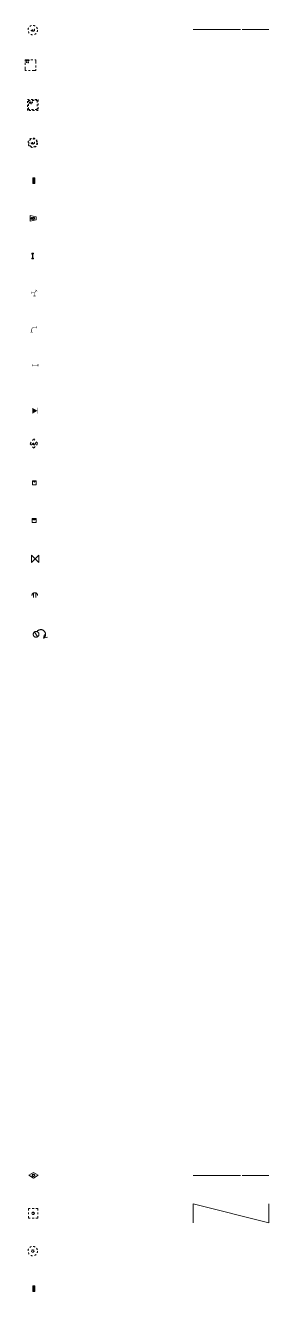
# Model space of a CAD drawing. Header units: metres. Extents: x 3068 to 3311, y 1718 to 1911.
# Drawn here: x 3142.7 to 3155.5, y 1843.4 to 1910.5 of the extents above; entities that cross this region are included whole.
import ezdxf

# ---------------------------------------------------------------- set-up
doc = ezdxf.new("R2010")
doc.units = ezdxf.units.M
for name, pattern in [('CL_0141', [2.5, 2.5, 0]), ('HL_0541', [2.5, 2.5, 0]), ('Socle_Axe', [0.35, 0.2, -0.05, 0.05, -0.05]), ('Socle_Continu', [2.5, 2.5, 0]), ('Socle_Discontinu', [0.075, 0.05, -0.025])]:
    doc.linetypes.add(name, pattern=pattern)
doc.layers.add('EAUPL_SCT', color=5, linetype='Socle_Continu', lineweight=13, true_color=0x0000ff)
doc.layers.add('EAUUS_SCS', color=36, linetype='Socle_Continu', lineweight=13, true_color=0x7f3f00)
doc.layers.add('ECPUB_SCT', color=30, linetype='Socle_Continu', lineweight=13)
doc.layers.add('SIGNV_SCS', color=20, linetype='Socle_Continu', lineweight=13)
doc.styles.add('Reseaux', font='arial.ttf')
doc.styles.get("Standard").update_dxf_attribs({"font": 'arial.ttf'})
doc.styles.add('Style_2', font='WINGDNG3.TTF')
doc.linetypes.add('HL_0542', pattern='A,4,-0.2,["r",Style_2,S=0.254,R=0,X=-0.15,Y=-0.1],-0.2', length=4.4)

# ---------------------------------------------------------------- blocks, each defined once
blk = doc.blocks.new('GP_0524')
at = {"layer": 'ECPUB_SCT', "linetype": 'Socle_Continu'}
blk.add_hatch(color=256, dxfattribs=at).paths.add_polyline_path([(0.099, 0.151), (0.101, -0.149), (0.001, -0.15), (-0.001, 0.15)])
at = {"layer": 'ECPUB_SCT', "linetype": 'Socle_Continu', "flags": 128}
blk.add_lwpolyline([(0.101, -0.149), (0.001, -0.15), (-0.001, 0.15), (0.099, 0.151)], close=True, dxfattribs=at)
at = {"layer": 'ECPUB_SCT', "linetype": 'Socle_Continu', "flags": 9}
for tag, p in [('NATURE', (0.631, 0.089)), ('ID', (0.631, 0.41)), ('CALQUE', (0.631, -0.554)), ('FAMILLE', (0.631, -0.233))]:
    blk.add_attdef(tag, p, '', height=0.2, dxfattribs=at)
blk = doc.blocks.new('GP_0521')
at = {"layer": 'ECPUB_SCT', "linetype": 'Socle_Continu'}
for p, q in [((-0.052, 0), (-0.084, 0)), ((-0.037, 0.037), (-0.058, 0.058)), ((0, 0.052), (0, 0.084)), ((0.037, 0.037), (0.058, 0.058)), ((0.052, 0), (0.084, 0)), ((-0.058, -0.058), (-0.037, -0.037)), ((0, -0.052), (0, -0.084)), ((0.037, -0.037), (0.058, -0.058))]:
    blk.add_line(p, q, dxfattribs=at)
at = {"layer": 'ECPUB_SCT', "linetype": 'Socle_Continu', "flags": 128}
blk.add_lwpolyline([(0, 0.15), (0.25, 0), (0, -0.15), (-0.25, 0)], close=True, dxfattribs=at)
at = {"layer": 'ECPUB_SCT', "linetype": 'Socle_Continu'}
blk.add_circle((0, 0), 0.0523, dxfattribs=at)
at = {"layer": 'ECPUB_SCT', "linetype": 'Socle_Continu', "flags": 9}
for tag, p in [('ID', (0.921, -0.023)), ('NATURE', (0.921, -0.344)), ('FAMILLE', (0.921, -0.665)), ('CALQUE', (0.921, -0.986))]:
    blk.add_attdef(tag, p, '', height=0.2, dxfattribs=at)
blk = doc.blocks.new('BP_0127')
at = {"layer": 'EAUPL_SCT', "linetype": 'Socle_Continu'}
blk.add_hatch(color=256, dxfattribs=at).paths.add_polyline_path([(0.056, 0.15), (-0.044, 0.15), (-0.044, 0.112), (0, 0.112), (0, -0.112), (-0.044, -0.113), (-0.044, -0.15), (0.056, -0.15), (0.056, -0.112), (0.013, -0.112), (0.012, 0.112), (0.056, 0.113)])
for p, q in [((0.056, 0.15), (-0.044, 0.15)), ((-0.044, 0.15), (-0.044, 0.112)), ((-0.044, 0.112), (0, 0.112)), ((0, 0.112), (0, -0.112)), ((0.013, -0.112), (0.012, 0.112)), ((0.012, 0.112), (0.056, 0.113)), ((0.056, 0.113), (0.056, 0.15)), ((0, -0.112), (-0.044, -0.113)), ((-0.044, -0.113), (-0.044, -0.15)), ((-0.044, -0.15), (0.056, -0.15)), ((0.056, -0.112), (0.013, -0.112)), ((0.056, -0.15), (0.056, -0.112))]:
    blk.add_line(p, q, dxfattribs=at)
at = {"layer": 'EAUPL_SCT', "linetype": 'Socle_Continu', "flags": 9}
for tag, p in [('ID', (0.705, -0.038)), ('NATURE', (0.705, -0.359)), ('FAMILLE', (0.705, -0.68)), ('CALQUE', (0.705, -1.001))]:
    blk.add_attdef(tag, p, '', height=0.2, dxfattribs=at)
blk = doc.blocks.new('BP_0125')
at = {"layer": 'EAUPL_SCT', "linetype": 'Socle_Continu'}
blk.add_hatch(color=256, dxfattribs=at).paths.add_polyline_path([(0.1, 0.15), (0.1, -0.15), (0, -0.15), (0, 0.15)])
at = {"layer": 'EAUPL_SCT', "linetype": 'Socle_Continu', "flags": 128}
blk.add_lwpolyline([(0, 0.15), (0.1, 0.15), (0.1, -0.15), (0, -0.15)], close=True, dxfattribs=at)
at = {"layer": 'EAUPL_SCT', "linetype": 'Socle_Continu', "flags": 9}
for tag, p in [('ID', (0.775, 0.541)), ('NATURE', (0.775, 0.22)), ('FAMILLE', (0.775, -0.101)), ('TYPE', (0.775, -0.744)), ('CALQUE', (0.775, -0.423))]:
    blk.add_attdef(tag, p, '', height=0.2, dxfattribs=at)
blk = doc.blocks.new('BP_0121')
at = {"layer": 'EAUPL_SCT', "linetype": 'Socle_Discontinu', "flags": 128}
for points in [[(-0.017, -0.047), (-0.057, -0.047, -0.424), (-0.081, -0.022), (-0.081, 0.018, -0.997785), (-0.017, 0.018), (-0.017, 0.002), (-0.073, 0.002)], [(0.024, -0.095), (0.024, 0.05), (0.06, 0.05, -0.410802), (0.088, 0.022), (0.088, -0.02, -0.396178), (0.06, -0.047), (0.032, -0.047)]]:
    blk.add_lwpolyline(points, format="xyb", dxfattribs=at)
at = {"layer": 'EAUPL_SCT', "linetype": 'Socle_Discontinu'}
blk.add_circle((0, 0), 0.25, dxfattribs=at)
at = {"layer": 'EAUPL_SCT', "linetype": 'Socle_Discontinu', "flags": 9}
for tag, p in [('NATURE', (0.636, 0.084)), ('ID', (0.636, 0.406)), ('CALQUE', (0.636, -0.558)), ('FAMILLE', (0.636, -0.237))]:
    blk.add_attdef(tag, p, '', height=0.2, dxfattribs=at)
blk = doc.blocks.new('BP_0122')
at = {"layer": 'EAUPL_SCT', "linetype": 'Socle_Axe'}
blk.add_lwpolyline([(0, 0.562), (0.562, 0.562), (0.562, 0), (0, 0)], close=True, dxfattribs=at)
at = {"layer": 'EAUPL_SCT', "linetype": 'Socle_Axe', "flags": 128}
for points in [[(0.106, 0.425), (0.066, 0.425, -0.424), (0.042, 0.45), (0.042, 0.49, -0.997785), (0.106, 0.49), (0.106, 0.474), (0.05, 0.474)], [(0.146, 0.377), (0.146, 0.522), (0.183, 0.522, -0.410802), (0.211, 0.494), (0.211, 0.452, -0.396178), (0.183, 0.425), (0.154, 0.425)]]:
    blk.add_lwpolyline(points, format="xyb", dxfattribs=at)
at = {"layer": 'EAUPL_SCT', "linetype": 'Socle_Axe', "flags": 9}
for tag, p in [('NATURE', (1.081, 0.02)), ('ID', (1.081, 0.342)), ('CALQUE', (1.081, -0.622)), ('FAMILLE', (1.081, -0.301))]:
    blk.add_attdef(tag, p, '', height=0.2, dxfattribs=at)
blk = doc.blocks.new('BP_0123')
at = {"layer": 'EAUPL_SCT', "linetype": 'Socle_Discontinu'}
for points in [[(0, 0.576), (0.576, 0.576), (0.576, 0), (0, 0)], [(0.054, 0.522), (0.522, 0.522), (0.522, 0.054), (0.054, 0.054)]]:
    blk.add_lwpolyline(points, close=True, dxfattribs=at)
at = {"layer": 'EAUPL_SCT', "linetype": 'Socle_Discontinu', "flags": 128}
for points in [[(0.16, 0.385), (0.12, 0.385, -0.424), (0.096, 0.409), (0.096, 0.45, -0.997785), (0.16, 0.45), (0.16, 0.433), (0.104, 0.433)], [(0.2, 0.337), (0.2, 0.482), (0.237, 0.482, -0.410802), (0.265, 0.454), (0.265, 0.412, -0.396178), (0.237, 0.385), (0.208, 0.385)]]:
    blk.add_lwpolyline(points, format="xyb", dxfattribs=at)
at = {"layer": 'EAUPL_SCT', "linetype": 'Socle_Discontinu', "flags": 9}
for tag, p in [('ID', (1.071, 0.584)), ('NATURE', (1.071, 0.262)), ('FAMILLE', (1.071, -0.059)), ('CALQUE', (1.071, -0.38))]:
    blk.add_attdef(tag, p, '', height=0.2, dxfattribs=at)
blk = doc.blocks.new('BP_0124')
at = {"layer": 'EAUPL_SCT', "linetype": 'Socle_Discontinu', "flags": 128}
for points in [[(-0.017, -0.047), (-0.057, -0.047, -0.424), (-0.081, -0.022), (-0.081, 0.018, -0.997785), (-0.017, 0.018), (-0.017, 0.002), (-0.073, 0.002)], [(0.024, -0.095), (0.024, 0.05), (0.06, 0.05, -0.410802), (0.088, 0.022), (0.088, -0.02, -0.396178), (0.06, -0.047), (0.032, -0.047)]]:
    blk.add_lwpolyline(points, format="xyb", dxfattribs=at)
at = {"layer": 'EAUPL_SCT', "linetype": 'Socle_Discontinu'}
for radius in [0.25, 0.213]:
    blk.add_circle((0, 0), radius, dxfattribs=at)
at = {"layer": 'EAUPL_SCT', "linetype": 'Socle_Discontinu', "flags": 9}
for tag, p in [('NATURE', (0.791, 0.027)), ('ID', (0.791, 0.348)), ('CALQUE', (0.791, -0.615)), ('FAMILLE', (0.791, -0.294))]:
    blk.add_attdef(tag, p, '', height=0.2, dxfattribs=at)
blk = doc.blocks.new('BP_0126')
at = {"layer": 'EAUPL_SCT', "linetype": 'Socle_Continu', "flags": 128}
blk.add_lwpolyline([(-0.136, 0.151), (-0.136, -0.15), (0.17, -0.075), (0.17, 0.075)], close=True, dxfattribs=at)
for points in [[(-0.016, -0.046), (-0.057, -0.046, -0.424), (-0.081, -0.022), (-0.081, 0.018, -0.997785), (-0.016, 0.018), (-0.016, 0.002), (-0.073, 0.002)], [(0.024, -0.095), (0.024, 0.05), (0.06, 0.05, -0.410802), (0.088, 0.022), (0.088, -0.02, -0.396178), (0.06, -0.046), (0.032, -0.046)]]:
    blk.add_lwpolyline(points, format="xyb", dxfattribs=at)
at = {"layer": 'EAUPL_SCT', "linetype": 'Socle_Continu', "flags": 9}
for tag, p in [('ID', (0.686, 0.618)), ('NATURE', (0.686, 0.296)), ('FAMILLE', (0.686, -0.025)), ('TYPE', (0.686, -0.667)), ('CALQUE', (0.686, -0.346))]:
    blk.add_attdef(tag, p, '', height=0.2, dxfattribs=at)
blk = doc.blocks.new('GP_0522')
at = {"layer": 'ECPUB_SCT', "linetype": 'Socle_Discontinu'}
for p, q in [((0.198, 0.25), (0.166, 0.25)), ((0.213, 0.287), (0.192, 0.308)), ((0.192, 0.192), (0.213, 0.213)), ((0.25, 0.302), (0.25, 0.334)), ((0.25, 0.198), (0.25, 0.166)), ((0.287, 0.287), (0.308, 0.308)), ((0.287, 0.213), (0.308, 0.192)), ((0.302, 0.25), (0.334, 0.25))]:
    blk.add_line(p, q, dxfattribs=at)
blk.add_lwpolyline([(0, 0), (0.5, 0), (0.5, 0.5), (0, 0.5)], close=True, dxfattribs=at)
blk.add_circle((0.25, 0.25), 0.0523, dxfattribs=at)
at = {"layer": 'ECPUB_SCT', "linetype": 'Socle_Discontinu', "flags": 9}
for tag, p in [('NATURE', (0.898, 0.493)), ('ID', (0.898, 0.814)), ('CALQUE', (0.898, -0.15)), ('FAMILLE', (0.898, 0.172))]:
    blk.add_attdef(tag, p, '', height=0.2, dxfattribs=at)
blk = doc.blocks.new('GP_0523')
at = {"layer": 'ECPUB_SCT', "linetype": 'Socle_Discontinu'}
for p, q in [((-0.052, 0), (-0.084, 0)), ((-0.037, 0.037), (-0.058, 0.058)), ((0, 0.052), (0, 0.084)), ((0.037, 0.037), (0.058, 0.058)), ((0.052, 0), (0.084, 0)), ((-0.058, -0.058), (-0.037, -0.037)), ((0, -0.052), (0, -0.084)), ((0.037, -0.037), (0.058, -0.058))]:
    blk.add_line(p, q, dxfattribs=at)
for radius in [0.25, 0.0523]:
    blk.add_circle((0, 0), radius, dxfattribs=at)
at = {"layer": 'ECPUB_SCT', "linetype": 'Socle_Discontinu', "flags": 9}
for tag, p in [('NATURE', (0.763, 0.136)), ('FAMILLE', (0.763, -0.186)), ('ID', (0.763, 0.457)), ('CALQUE', (0.763, -0.507))]:
    blk.add_attdef(tag, p, '', height=0.2, dxfattribs=at)
blk = doc.blocks.new('BP_2076')
at = {"layer": 'EAUPL_SCT', "linetype": 'Socle_Continu', "const_width": 0.0225, "flags": 128}
for points in [[(-0.155, -0.063), (-0.155, 0.063)], [(-0.155, 0), (0, 0)], [(0.095, 0.122), (0, 0)], [(0, -0.167), (0, 0)], [(0.045, 0.161), (0.144, 0.084)], [(-0.063, -0.167), (0.063, -0.167)]]:
    blk.add_lwpolyline(points, dxfattribs=at)
at = {"layer": 'EAUPL_SCT', "linetype": 'Socle_Continu', "flags": 9}
for tag, p in [('ID', (0.696, -0.013)), ('NATURE', (0.696, -0.334)), ('TYPE', (0.696, -1.298)), ('CALQUE', (0.696, -0.977))]:
    blk.add_attdef(tag, p, '', height=0.2, dxfattribs=at)
at = {"layer": 'EAUPL_SCT', "linetype": 'Socle_Continu', "style": 'Reseaux', "flags": 9}
blk.add_attdef('FAMILLE', (0.696, -0.656), '', height=0.2, dxfattribs=at)
blk = doc.blocks.new('BP_2077')
at = {"layer": 'EAUPL_SCT', "linetype": 'Socle_Continu', "const_width": 0.0225, "flags": 128}
blk.add_lwpolyline([(0, -0.275), (0, -0.15, -0.414214), (0.15, 0), (0.275, 0)], format="xyb", dxfattribs=at)
for points in [[(0.275, -0.063), (0.275, 0.063)], [(-0.063, -0.275), (0.063, -0.275)]]:
    blk.add_lwpolyline(points, dxfattribs=at)
at = {"layer": 'EAUPL_SCT', "linetype": 'Socle_Continu', "flags": 9}
for tag, p in [('ID', (0.946, -0.087)), ('NATURE', (0.946, -0.408)), ('TYPE', (0.946, -1.372))]:
    blk.add_attdef(tag, p, '', height=0.2, dxfattribs=at)
at = {"layer": 'EAUPL_SCT', "linetype": 'Socle_Continu', "style": 'Reseaux', "flags": 9}
for tag, p in [('FAMILLE', (0.946, -0.729)), ('CALQUE', (0.946, -1.051))]:
    blk.add_attdef(tag, p, '', height=0.2, dxfattribs=at)
blk = doc.blocks.new('BP_2078')
at = {"layer": 'EAUPL_SCT', "linetype": 'Socle_Continu', "const_width": 0.0225, "flags": 128}
for points in [[(-0.157, -0.063), (-0.157, 0.063)], [(-0.157, 0), (0.157, 0)], [(0.157, -0.063), (0.157, 0.063)]]:
    blk.add_lwpolyline(points, dxfattribs=at)
at = {"layer": 'EAUPL_SCT', "linetype": 'Socle_Continu', "flags": 9}
for tag, p in [('ID', (0.687, 0.023)), ('NATURE', (0.687, -0.299)), ('TYPE', (0.687, -1.262)), ('CALQUE', (0.687, -0.941))]:
    blk.add_attdef(tag, p, '', height=0.2, dxfattribs=at)
at = {"layer": 'EAUPL_SCT', "linetype": 'Socle_Continu', "style": 'Reseaux', "flags": 9}
blk.add_attdef('FAMILLE', (0.687, -0.62), '', height=0.2, dxfattribs=at)
blk = doc.blocks.new('BP_2079')
at = {"layer": 'EAUPL_SCT', "linetype": 'Socle_Continu', "flags": 128}
blk.add_lwpolyline([(-0.265, 0, 0.3, 0, 0), (0, 0, 0, 0, 0)], format="xyseb", dxfattribs=at)
at = {"layer": 'EAUPL_SCT', "linetype": 'Socle_Continu', "const_width": 0.0225, "flags": 128}
blk.add_lwpolyline([(0, 0.16), (0, -0.16)], dxfattribs=at)
at = {"layer": 'EAUPL_SCT', "linetype": 'Socle_Continu', "flags": 9}
for tag, p in [('NATURE', (0.534, -0.062)), ('ID', (0.534, 0.259)), ('CALQUE', (0.534, -0.705)), ('FAMILLE', (0.534, -0.383))]:
    blk.add_attdef(tag, p, '', height=0.2, dxfattribs=at)
blk = doc.blocks.new('BP_2080')
at = {"layer": 'EAUPL_SCT', "linetype": 'Socle_Discontinu'}
blk.add_lwpolyline([(0, 0.25), (0.2, 0), (0, -0.25), (-0.2, 0)], close=True, dxfattribs=at)
at = {"layer": 'EAUPL_SCT', "linetype": 'Socle_Discontinu', "flags": 128}
for points in [[(-0.016, -0.046), (-0.057, -0.046, -0.424), (-0.081, -0.022), (-0.081, 0.018, -0.997785), (-0.016, 0.018), (-0.016, 0.002), (-0.073, 0.002)], [(0.024, -0.095), (0.024, 0.05), (0.06, 0.05, -0.410802), (0.088, 0.022), (0.088, -0.02, -0.396178), (0.06, -0.046), (0.032, -0.046)]]:
    blk.add_lwpolyline(points, format="xyb", dxfattribs=at)
at = {"layer": 'EAUPL_SCT', "linetype": 'Socle_Discontinu', "flags": 9}
for tag, p in [('NATURE', (0.732, -0.2)), ('ID', (0.732, 0.121)), ('CALQUE', (0.732, -0.842)), ('FAMILLE', (0.732, -0.521)), ('TYPE', (0.732, -1.164))]:
    blk.add_attdef(tag, p, '', height=0.2, dxfattribs=at)
blk = doc.blocks.new('BP_2082')
at = {"layer": 'EAUPL_SCT', "linetype": 'Socle_Continu'}
h = blk.add_hatch(color=256, dxfattribs=at)
h.dxf.hatch_style = 1
h.paths.add_polyline_path([(0.1, 0.1), (-0.1, 0.1, 1)])
blk.add_lwpolyline([(-0.1, -0.1), (0.1, -0.1), (0.1, 0.1), (-0.1, 0.1)], close=True, dxfattribs=at)
at = {"layer": 'EAUPL_SCT', "linetype": 'Socle_Continu', "flags": 9}
for tag, p in [('ID', (0.481, -0.016)), ('NATURE', (0.481, -0.337)), ('FAMILLE', (0.481, -0.658)), ('CALQUE', (0.481, -0.979))]:
    blk.add_attdef(tag, p, '', height=0.2, dxfattribs=at)
blk = doc.blocks.new('BP_2083')
at = {"layer": 'EAUPL_SCT', "linetype": 'Socle_Continu'}
blk.add_lwpolyline([(-0.19, 0.19), (-0.19, -0.19), (0.19, 0.19), (0.19, -0.19), (-0.19, 0.19)], dxfattribs=at)
at = {"layer": 'EAUPL_SCT', "linetype": 'Socle_Continu', "flags": 9}
for tag, p in [('ID', (0.83, 0.067)), ('NATURE', (0.83, -0.254)), ('FAMILLE', (0.83, -0.575)), ('CALQUE', (0.83, -0.896))]:
    blk.add_attdef(tag, p, '', height=0.2, dxfattribs=at)
blk = doc.blocks.new('BP_2084')
at = {"layer": 'EAUPL_SCT', "linetype": 'Socle_Continu'}
blk.add_lwpolyline([(-0.15, 0.105, -1), (0.15, 0.105)], format="xyb", dxfattribs=at)
for points in [[(-0.06, 0), (-0.06, 0.21)], [(0.06, 0.21), (0.06, 0)]]:
    blk.add_lwpolyline(points, dxfattribs=at)
at = {"layer": 'EAUPL_SCT', "linetype": 'Socle_Continu', "flags": 9}
for tag, p in [('ID', (0.835, -0.018)), ('NATURE', (0.835, -0.339)), ('FAMILLE', (0.835, -0.661)), ('CALQUE', (0.835, -0.982))]:
    blk.add_attdef(tag, p, '', height=0.2, dxfattribs=at)
blk = doc.blocks.new('BP_2085')
at = {"layer": 'EAUPL_SCT', "linetype": 'Socle_Continu'}
for points in [[(0.081, -0.126), (-0.081, 0.126)], [(0.446, -0.004), (0.39, -0.207), (0.599, -0.154)]]:
    blk.add_lwpolyline(points, dxfattribs=at)
blk.add_lwpolyline([(0.045, 0.143, -1.203677), (0.39, -0.207)], format="xyb", dxfattribs=at)
blk.add_circle((0, 0), 0.15, dxfattribs=at)
at = {"layer": 'EAUPL_SCT', "linetype": 'Socle_Continu', "flags": 9}
for tag, p in [('ID', (1.252, 0.117)), ('CALQUE', (1.252, -0.847)), ('NATURE', (1.252, -0.205)), ('FAMILLE', (1.252, -0.526))]:
    blk.add_attdef(tag, p, '', height=0.2, dxfattribs=at)
blk = doc.blocks.new('BP_2081')
at = {"layer": 'EAUPL_SCT', "linetype": 'Socle_Continu'}
h = blk.add_hatch(color=256, dxfattribs=at)
h.dxf.hatch_style = 1
h.paths.add_polyline_path([(0.1, 0.1), (0.1, 0.1), (-0.1, 0.1), (0, 0)])
blk.add_lwpolyline([(-0.1, -0.1), (0.1, -0.1), (0.1, 0.1), (-0.1, 0.1)], close=True, dxfattribs=at)
at = {"layer": 'EAUPL_SCT', "linetype": 'Socle_Continu', "flags": 9}
for tag, p in [('ID', (0.523, -0.096)), ('NATURE', (0.523, -0.417)), ('FAMILLE', (0.523, -0.738)), ('CALQUE', (0.523, -1.06))]:
    blk.add_attdef(tag, p, '', height=0.2, dxfattribs=at)

msp = doc.modelspace()

# ---------------------------------------------------------------- linework, layer by layer
at = {"layer": 'EAUUS_SCS', "linetype": 'CL_0141', "flags": 128}
msp.add_lwpolyline([(3151.549, 1910.253), (3155.549, 1910.253)], dxfattribs=at)
at = {"layer": 'SIGNV_SCS', "linetype": 'HL_0541', "flags": 128}
msp.add_lwpolyline([(3151.549, 1849.56), (3155.549, 1849.56)], dxfattribs=at)
at = {"layer": 'SIGNV_SCS', "linetype": 'HL_0542', "flags": 128}
msp.add_lwpolyline([(3151.549, 1847.06), (3151.549, 1848.06), (3155.549, 1847.06), (3155.549, 1848.06)], dxfattribs=at)

# ---------------------------------------------------------------- block references
at = {"layer": 'EAUPL_SCT', "linetype": 'Socle_Continu'}
for name, p in [('BP_0121', (3143.049, 1910.226)), ('BP_0122', (3142.652, 1908.087)), ('BP_0123', (3142.761, 1905.966)), ('BP_0124', (3143.049, 1904.253)), ('BP_0125', (3143.049, 1902.253)), ('BP_0126', (3143.049, 1900.253)), ('BP_0127', (3143.037, 1898.253)), ('BP_2076', (3143.141, 1896.309)), ('BP_2077', (3142.988, 1894.497)), ('BP_2078', (3143.169, 1892.483)), ('BP_2079', (3143.295, 1890.063)), ('BP_2080', (3143.102, 1888.327)), ('BP_2081', (3143.129, 1886.246)), ('BP_2082', (3143.123, 1884.254)), ('BP_2083', (3143.173, 1882.22)), ('BP_2084', (3143.154, 1880.174)), ('BP_2085', (3143.223, 1878.223))]:
    msp.add_blockref(name, p, dxfattribs=at)
at = {"layer": 'ECPUB_SCT', "linetype": 'Socle_Continu'}
for name, p in [('GP_0521', (3143.082, 1849.573)), ('GP_0522', (3142.816, 1847.31)), ('GP_0523', (3143.049, 1845.56)), ('GP_0524', (3143.049, 1843.56))]:
    msp.add_blockref(name, p, dxfattribs=at)

doc.saveas('drawing.dxf')
